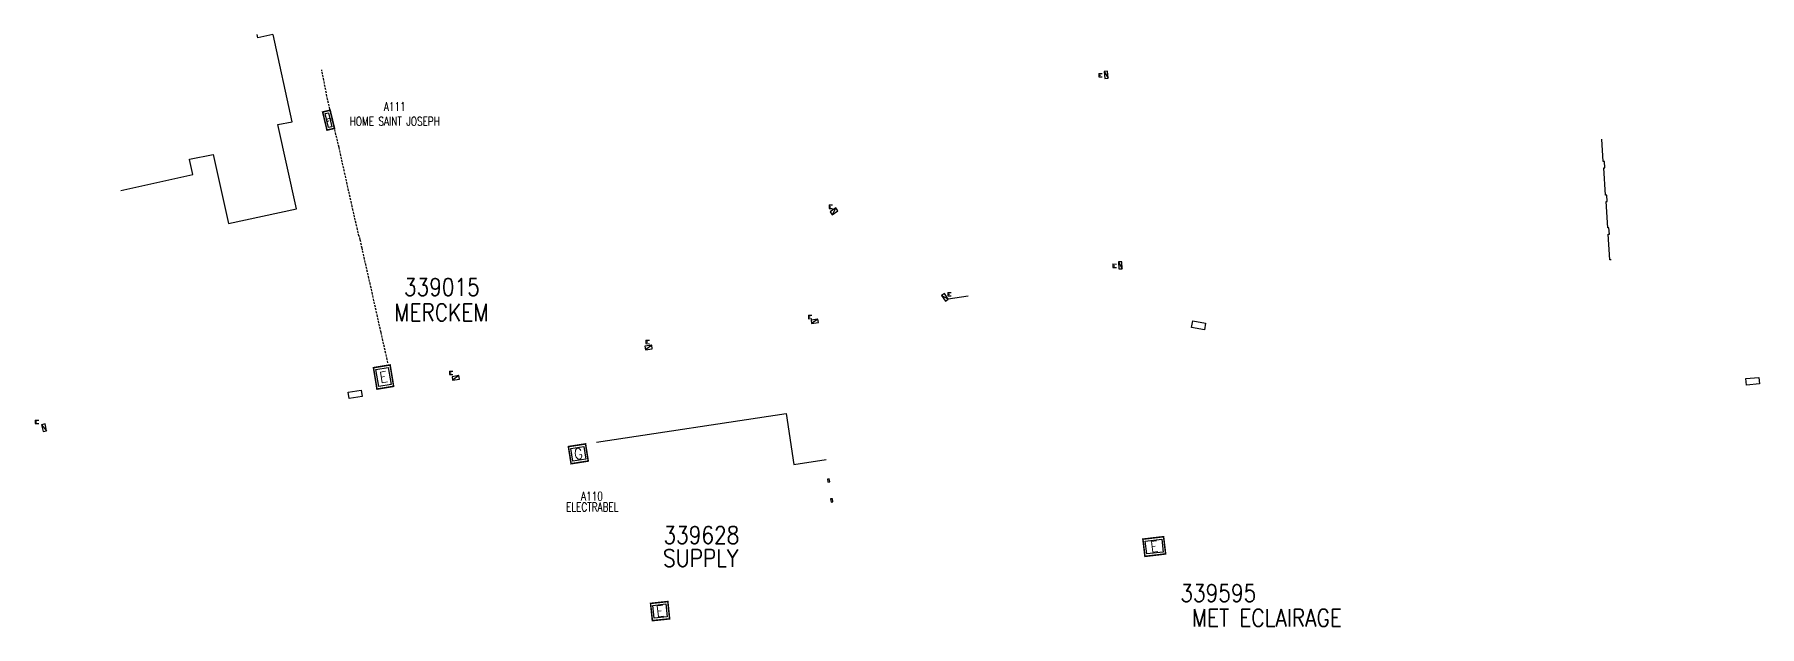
# Model space of a CAD drawing. Header units: millimetres. Extents: x 184032 to 185000, y 127991 to 129000.
# Drawn here: x 184581.2 to 184978.5, y 128863.6 to 129000 of the extents above; entities that cross this region are included whole.
import ezdxf
from ezdxf.enums import TextEntityAlignment as Align

# ---------------------------------------------------------------- set-up
doc = ezdxf.new("R2010")
doc.units = ezdxf.units.MM
doc.linetypes.add('DASHED', pattern=[0.75, 0.5, -0.25])
doc.layers.get('0').update_dxf_attribs({"linetype": 'CONTINUOUS'})
for name, color, linetype in [('G_210', 7, 'CONTINUOUS'), ('M_200', 7, 'CONTINUOUS'), ('O_200', 7, 'CONTINUOUS'), ('W0100', 7, 'CONTINUOUS'), ('W0101', 7, 'CONTINUOUS'), ('W0112', 1, 'DASHED'), ('W0430', 7, 'CONTINUOUS')]:
    doc.layers.add(name, color=color, linetype=linetype)
doc.styles.add('M_ROMANS', font='ROMANS.shx', dxfattribs={"width": 0.75})
doc.styles.get("Standard").update_dxf_attribs({"font": 'romans.shx', "width": 0.85})

# ---------------------------------------------------------------- blocks, each defined once
blk = doc.blocks.new('*U38')
at = {"layer": 'M_200', "color": 0, "linetype": 'Continuous', "const_width": 0.35, "flags": 128}
blk.add_lwpolyline([(4.23, 3.76), (3.99, -0.24), (0, 0), (0.24, 3.99)], close=True, dxfattribs=at)
at = {"layer": 'M_200', "color": 0, "linetype": 'Continuous'}
blk.add_lwpolyline([(0.71, 3.46), (3.7, 3.29), (3.52, 0.29), (0.53, 0.47)], close=True, dxfattribs=at)
at = {"layer": 'M_200', "insert": (2.11, 1.88), "char_height": 2.5, "width": 4, "attachment_point": 5, "rotation": 356.6232}
blk.add_mtext('E', dxfattribs=at)
at = {"layer": 'M_200', "color": 0, "linetype": 'Continuous', "width": 0.85}
for tag, p in [('NUM', (2, 17.06)), ('NOM', (2, 10.65))]:
    blk.add_attdef(tag, text='', height=4, dxfattribs=at).set_placement(p, align=Align.MIDDLE)
at = {"layer": 'M_200', "color": 0, "linetype": 'Continuous', "style": 'M_ROMANS', "width": 0.75, "flags": 3}
for tag, p in [('DEF_LEG', (1.87, -2.99)), ('DEF_COUP', (1.87, -5.49)), ('DEF_TYPE', (1.87, -7.99))]:
    blk.add_attdef(tag, text='', height=1.2, dxfattribs=at).set_placement(p, align=Align.MIDDLE)
blk = doc.blocks.new('*U4')
at = {"layer": 'M_200', "color": 0, "linetype": 'Continuous', "const_width": 0.35, "flags": 128}
blk.add_lwpolyline([(4.8, 4), (4.8, 0), (0, 0), (0, 4)], close=True, dxfattribs=at)
at = {"layer": 'M_200', "color": 0, "linetype": 'Continuous'}
blk.add_lwpolyline([(0.5, 3.5), (4.3, 3.5), (4.3, 0.5), (0.5, 0.5)], close=True, dxfattribs=at)
at = {"layer": 'M_200', "insert": (2.4, 2), "char_height": 2.5, "width": 4.8047, "attachment_point": 5}
blk.add_mtext('E', dxfattribs=at)
at = {"layer": 'M_200', "color": 0, "linetype": 'Continuous', "width": 0.85}
for tag, p in [('NUM', (2, 17.06)), ('NOM', (2, 10.65))]:
    blk.add_attdef(tag, text='', height=4, dxfattribs=at).set_placement(p, align=Align.MIDDLE)
at = {"layer": 'M_200', "color": 0, "linetype": 'Continuous', "style": 'M_ROMANS', "width": 0.75, "flags": 3}
for tag, p in [('DEF_LEG', (1.87, -2.99)), ('DEF_COUP', (1.87, -5.49)), ('DEF_TYPE', (1.87, -7.99))]:
    blk.add_attdef(tag, text='', height=1.2, dxfattribs=at).set_placement(p, align=Align.MIDDLE)
blk = doc.blocks.new('*U56')
at = {"layer": 'G_210', "color": 0, "linetype": 'Continuous', "const_width": 0.35, "flags": 128}
blk.add_lwpolyline([(2.73, -3.76), (1, -4.17), (0, 0), (1.73, 0.41)], close=True, dxfattribs=at)
at = {"layer": 'G_210', "color": 0, "linetype": 'Continuous'}
blk.add_lwpolyline([(1.36, -0.19), (2.12, -3.39), (1.37, -3.57), (0.6, -0.37)], close=True, dxfattribs=at)
at = {"layer": 'G_210', "insert": (1.37, -1.82), "char_height": 1.02, "width": 1.7539, "attachment_point": 5, "rotation": 283.4183}
blk.add_mtext('G', dxfattribs=at)
at = {"layer": 'G_210', "color": 0, "linetype": 'Continuous', "width": 0.75}
for tag, height, p in [('NUM', 4, (2, 16)), ('NOM', 4, (2, 11)), ('BCL', 3, (2, 7))]:
    blk.add_attdef(tag, text='', height=height, dxfattribs=at).set_placement(p, align=Align.MIDDLE)
at = {"layer": 'G_210', "color": 0, "linetype": 'Continuous', "width": 0.75, "flags": 3}
for tag, p in [('DEF_LEG', (2.14, -3.11)), ('DEF_COUP', (2.14, -5.61)), ('DEF_TYPE', (2.14, -8.11))]:
    blk.add_attdef(tag, text='', height=1.2, dxfattribs=at).set_placement(p, align=Align.MIDDLE)
blk = doc.blocks.new('*U57')
at = {"layer": 'G_210', "color": 0, "linetype": 'Continuous', "const_width": 0.35, "flags": 128}
blk.add_lwpolyline([(3.33, 4.57), (3.95, 0.62), (0, 0), (-0.62, 3.95)], close=True, dxfattribs=at)
at = {"layer": 'G_210', "color": 0, "linetype": 'Continuous'}
blk.add_lwpolyline([(-0.05, 3.54), (2.92, 4), (3.38, 1.04), (0.42, 0.57)], close=True, dxfattribs=at)
at = {"layer": 'G_210', "insert": (1.67, 2.29), "char_height": 2.5, "width": 4, "attachment_point": 5, "rotation": 8.8988}
blk.add_mtext('G', dxfattribs=at)
at = {"layer": 'G_210', "color": 0, "linetype": 'Continuous', "width": 0.75}
for tag, height, p in [('NUM', 4, (2, 16)), ('NOM', 4, (2, 11)), ('BCL', 3, (2, 7))]:
    blk.add_attdef(tag, text='', height=height, dxfattribs=at).set_placement(p, align=Align.MIDDLE)
at = {"layer": 'G_210', "color": 0, "linetype": 'Continuous', "width": 0.75, "flags": 3}
for tag, p in [('DEF_LEG', (2.14, -3.11)), ('DEF_COUP', (2.14, -5.61)), ('DEF_TYPE', (2.14, -8.11))]:
    blk.add_attdef(tag, text='', height=1.2, dxfattribs=at).set_placement(p, align=Align.MIDDLE)
blk = doc.blocks.new('*U75')
at = {"layer": 'M_200', "color": 0, "linetype": 'Continuous', "const_width": 0.35, "flags": 128}
blk.add_lwpolyline([(3.89, 5), (3.89, 0), (0, 0), (0, 5)], close=True, dxfattribs=at)
at = {"layer": 'M_200', "color": 0, "linetype": 'Continuous'}
blk.add_lwpolyline([(0.5, 4.5), (3.39, 4.5), (3.39, 0.5), (0.5, 0.5)], close=True, dxfattribs=at)
at = {"layer": 'M_200', "insert": (1.95, 2.5), "char_height": 2.5, "width": 3.8925, "attachment_point": 5}
blk.add_mtext('E', dxfattribs=at)
at = {"layer": 'M_200', "color": 0, "linetype": 'Continuous', "width": 0.85}
for tag, p in [('NUM', (2, 17.06)), ('NOM', (2, 10.65))]:
    blk.add_attdef(tag, text='', height=4, dxfattribs=at).set_placement(p, align=Align.MIDDLE)
at = {"layer": 'M_200', "color": 0, "linetype": 'Continuous', "style": 'M_ROMANS', "width": 0.75, "flags": 3}
for tag, p in [('DEF_LEG', (1.87, -2.99)), ('DEF_COUP', (1.87, -5.49)), ('DEF_TYPE', (1.87, -7.99))]:
    blk.add_attdef(tag, text='', height=1.2, dxfattribs=at).set_placement(p, align=Align.MIDDLE)
blk = doc.blocks.new('O_200_01')
at = {"flags": 128}
blk.add_lwpolyline([(-1.5, 0.75), (1.5, 0.75), (1.5, -0.75), (-1.5, -0.75), (-1.5, 0.75)], dxfattribs=at)
at = {"color": 0, "linetype": 'Continuous', "width": 0.75, "flags": 3}
for tag, p in [('DEF_COUP', (0.5, -7.5)), ('DEF_LEG', (0.5, -5)), ('DEF_TYPE', (0.5, -10))]:
    blk.add_attdef(tag, text='', height=1.2, dxfattribs=at).set_placement(p, align=Align.MIDDLE)
blk = doc.blocks.new('*U77')
at = {"flags": 128}
for points in [[(0.8, 0.8), (-0.8, 0.8)], [(-0.8, 0.8), (-0.8, 0)], [(0.8, 0.8), (-0.8, 0)], [(-0.8, 0), (0.8, 0)], [(0.8, 0), (0.8, 0.8)], [(1.36, 2.19), (1.19, 1.4)], [(2.14, 2.02), (1.36, 2.19)], [(1.75, 2.1), (1.66, 1.71)], [(2.14, 2.02), (1.97, 1.23)]]:
    blk.add_lwpolyline(points, dxfattribs=at)
blk = doc.blocks.new('*U78')
at = {"flags": 128}
for points in [[(-1.2, 2.16), (-1.32, 1.37)], [(-1.32, 1.37), (-0.53, 1.24)], [(-1.26, 1.76), (-0.86, 1.7)], [(-1.2, 2.16), (-0.41, 2.03)], [(0.8, 0.8), (-0.8, 0.8)], [(-0.8, 0.8), (-0.8, 0)], [(0.8, 0.8), (-0.8, 0)], [(-0.8, 0), (0.8, 0)], [(0.8, 0), (0.8, 0.8)]]:
    blk.add_lwpolyline(points, dxfattribs=at)
blk = doc.blocks.new('*U79')
at = {"flags": 128}
for points in [[(-1.24, 2.02), (-1.37, 1.23)], [(-1.37, 1.23), (-0.58, 1.11)], [(-1.31, 1.63), (-0.91, 1.57)], [(-1.24, 2.02), (-0.45, 1.9)], [(0.8, 0.8), (-0.8, 0.8)], [(-0.8, 0.8), (-0.8, 0)], [(0.8, 0.8), (-0.8, 0)], [(-0.8, 0), (0.8, 0)], [(0.8, 0), (0.8, 0.8)]]:
    blk.add_lwpolyline(points, dxfattribs=at)
blk = doc.blocks.new('*U80')
at = {"flags": 128}
for points in [[(0.8, 0.8), (-0.8, 0.8)], [(-0.8, 0.8), (-0.8, 0)], [(0.8, 0.8), (-0.8, 0)], [(-0.8, 0), (0.8, 0)], [(-0.1, 2.26), (-0.56, 1.6)], [(-0.56, 1.6), (0.1, 1.14)], [(-0.33, 1.93), (0, 1.7)], [(-0.1, 2.26), (0.56, 1.8)], [(0.8, 0), (0.8, 0.8)]]:
    blk.add_lwpolyline(points, dxfattribs=at)
blk = doc.blocks.new('*U81')
at = {"flags": 128}
for points in [[(0.8, 0.8), (-0.8, 0.8)], [(-0.8, 0.8), (-0.8, 0)], [(0.8, 0.8), (-0.8, 0)], [(-0.8, 0), (0.8, 0)], [(-0.56, 1.59), (-0.11, 2.26)], [(-0.56, 1.59), (0.11, 1.14)], [(-0.22, 1.37), (0, 1.7)], [(0.11, 1.14), (0.56, 1.81)], [(0.8, 0), (0.8, 0.8)]]:
    blk.add_lwpolyline(points, dxfattribs=at)
blk = doc.blocks.new('*U82')
at = {"flags": 128}
for points in [[(0.8, 0.8), (-0.8, 0.8)], [(-0.8, 0.8), (-0.8, 0)], [(0.8, 0.8), (-0.8, 0)], [(-0.8, 0), (0.8, 0)], [(-0.37, 2.13), (-0.43, 1.33)], [(0.43, 2.07), (-0.37, 2.13)], [(0.03, 2.1), (0, 1.7)], [(0.43, 2.07), (0.37, 1.27)], [(0.8, 0), (0.8, 0.8)]]:
    blk.add_lwpolyline(points, dxfattribs=at)
blk = doc.blocks.new('*U83')
at = {"flags": 128}
for points in [[(0.8, 0.8), (-0.8, 0.8)], [(-0.8, 0.8), (-0.8, 0)], [(0.8, 0.8), (-0.8, 0)], [(-0.8, 0), (0.8, 0)], [(-0.37, 2.13), (-0.43, 1.33)], [(0.43, 2.07), (-0.37, 2.13)], [(0.03, 2.1), (0, 1.7)], [(0.43, 2.07), (0.37, 1.27)], [(0.8, 0), (0.8, 0.8)]]:
    blk.add_lwpolyline(points, dxfattribs=at)
blk = doc.blocks.new('*U84')
at = {"flags": 128}
for points in [[(0.8, 0.8), (-0.8, 0.8)], [(-0.8, 0.8), (-0.8, 0)], [(0.8, 0.8), (-0.8, 0)], [(-0.8, 0), (0.8, 0)], [(-0.33, 2.16), (-0.46, 1.37)], [(-0.46, 1.37), (0.33, 1.24)], [(-0.4, 1.76), (0, 1.7)], [(-0.33, 2.16), (0.46, 2.03)], [(0.8, 0), (0.8, 0.8)]]:
    blk.add_lwpolyline(points, dxfattribs=at)

msp = doc.modelspace()

# ---------------------------------------------------------------- linework, layer by layer
at = {"layer": 'W0100', "color": 252}
for points in [[(184601.1, 128964.02), (184617.69, 128967.75), (184616.93, 128971.2), (184616.93, 128971.24), (184622.38, 128972.38), (184625.93, 128956.45), (184641.55, 128959.8), (184637.29, 128979.28), (184640.56, 128979.9), (184636.19, 129000)], [(184636.14, 129000), (184632.69, 128999.25), (184632.53, 129000)], [(184710.66, 128906.05), (184710.66, 128906.05), (184710.66, 128906.05), (184710.66, 128906.05), (184710.66, 128906.05), (184754.31, 128912.69), (184756.1, 128900.91), (184763.57, 128902.05)]]:
    msp.add_lwpolyline(points, dxfattribs=at)
at = {"layer": 'W0100', "color": 252, "flags": 128}
for points in [[(184944.35, 128948.1), (184944.03, 128948.08), (184943.62, 128954.01), (184943.9, 128954.02), (184943.8, 128955.46), (184943.53, 128955.44), (184943.15, 128961.48), (184943.39, 128961.5), (184943.3, 128962.99), (184943.02, 128962.97), (184942.61, 128969.29), (184942.89, 128969.3), (184942.8, 128970.73), (184942.51, 128970.71), (184942.17, 128975.84)], [(184796.27, 128939.71), (184791.66, 128938.99), (184791.28, 128939.56)]]:
    msp.add_lwpolyline(points, dxfattribs=at)
at = {"layer": 'W0101', "color": 252, "flags": 128}
for points in [[(184763.94, 128896.86), (184764.38, 128896.93), (184764.27, 128897.63), (184763.83, 128897.56), (184763.93, 128896.89)], [(184764.66, 128892.26), (184765.1, 128892.33), (184764.99, 128893.03), (184764.55, 128892.96), (184764.66, 128892.26)]]:
    msp.add_lwpolyline(points, dxfattribs=at)
at = {"layer": 'W0112', "color": 252, "linetype": 'DASHED'}
msp.add_lwpolyline([(184662.62, 128924.31), (184661.04, 128931.31), (184658.74, 128941.6), (184656.67, 128950.72), (184656.25, 128952.7), (184656.06, 128953.56), (184655.95, 128953.55), (184654.39, 128960.34), (184651.36, 128973.98), (184648.73, 128985), (184647.37, 128991.85)], dxfattribs=at)

# ---------------------------------------------------------------- block references
at = {"layer": 'G_210', "ltscale": 0.5}
ref = msp.add_blockref('*U56', (184647.59, 128982.13), dxfattribs=at)
ref.add_attrib('NUM', 'A111', dxfattribs={"color": 0, "linetype": 'Continuous', "height": 2, "width": 0.75}).set_placement((184664.2, 128983.39), align=Align.MIDDLE)
ref.add_attrib('NOM', 'HOME SAINT JOSEPH', dxfattribs={"color": 0, "linetype": 'Continuous', "height": 2, "width": 0.75}).set_placement((184664.2, 128979.99), align=Align.MIDDLE)
ref = msp.add_blockref('*U57', (184704.8, 128901.08), dxfattribs=at)
ref.add_attrib('NUM', 'A110', dxfattribs={"color": 0, "linetype": 'Continuous', "height": 2, "width": 0.75}).set_placement((184709.6, 128893.61), align=Align.MIDDLE)
ref.add_attrib('NOM', 'ELECTRABEL', dxfattribs={"color": 0, "linetype": 'Continuous', "height": 2, "width": 0.75}).set_placement((184709.67, 128891.11), align=Align.MIDDLE)
at = {"layer": 'M_200', "ltscale": 0.5}
ref = msp.add_blockref('*U75', (184660.1, 128918.28), dxfattribs=dict(at, rotation=9.375448523780063))
ref.add_attrib('NUM', '339015', dxfattribs={"color": 0, "linetype": 'Continuous', "height": 4, "width": 0.85}).set_placement((184675.04, 128941.78), align=Align.MIDDLE)
ref.add_attrib('NOM', 'MERCKEM', dxfattribs={"color": 0, "linetype": 'Continuous', "height": 4, "width": 0.85}).set_placement((184674.95, 128935.94), align=Align.MIDDLE)
at = {"layer": 'M_200'}
ref = msp.add_blockref('*U38', (184723.52, 128864.92), dxfattribs=dict(at, rotation=9.45590653870737))
ref.add_attrib('NUM', '339628', dxfattribs={"color": 0, "linetype": 'Continuous', "height": 4, "width": 0.85}).set_placement((184734.82, 128884.64), align=Align.MIDDLE)
ref.add_attrib('NOM', 'SUPPLY', dxfattribs={"color": 0, "linetype": 'Continuous', "height": 4, "width": 0.85}).set_placement((184734.65, 128879.34), align=Align.MIDDLE)
ref = msp.add_blockref('*U4', (184836.95, 128879.73), dxfattribs=dict(at, rotation=6.773802838058639))
ref.add_attrib('NUM', '339595', dxfattribs={"color": 0, "linetype": 'Continuous', "height": 4, "width": 0.85}).set_placement((184853.83, 128871.26), align=Align.MIDDLE)
ref.add_attrib('NOM', 'MET ECLAIRAGE', dxfattribs={"color": 0, "linetype": 'Continuous', "height": 4, "width": 0.85}).set_placement((184865.03, 128865.57), align=Align.MIDDLE)
at = {"layer": 'O_200'}
for p, rotation in [((184849.32, 128932.97), 349.7196155021364), ((184976.91, 128920.09), 5.029510207963003), ((184655.08, 128917.06), 9.236241793472919)]:
    msp.add_blockref('O_200_01', p, dxfattribs=dict(at, rotation=rotation))
at = {"layer": 'W0430'}
for name, p, rotation in [('*U83', (184828.42, 128990.74), 94.37473596088522), ('*U80', (184765.6, 128958.92), 35.12792668528122), ('*U82', (184831.68, 128946.83), 94.15862208682476), ('*U81', (184790.55, 128939.21), 303.9044642810687), ('*U79', (184760.99, 128933.51), 9.044101623975411), ('*U84', (184722.7, 128927.47), 8.812764927186887), ('*U78', (184678.32, 128920.47), 8.91329013072692), ('*U77', (184583.82, 128909.46), 102.1941495165923)]:
    msp.add_blockref(name, p, dxfattribs=dict(at, rotation=rotation))

doc.saveas('drawing.dxf')
